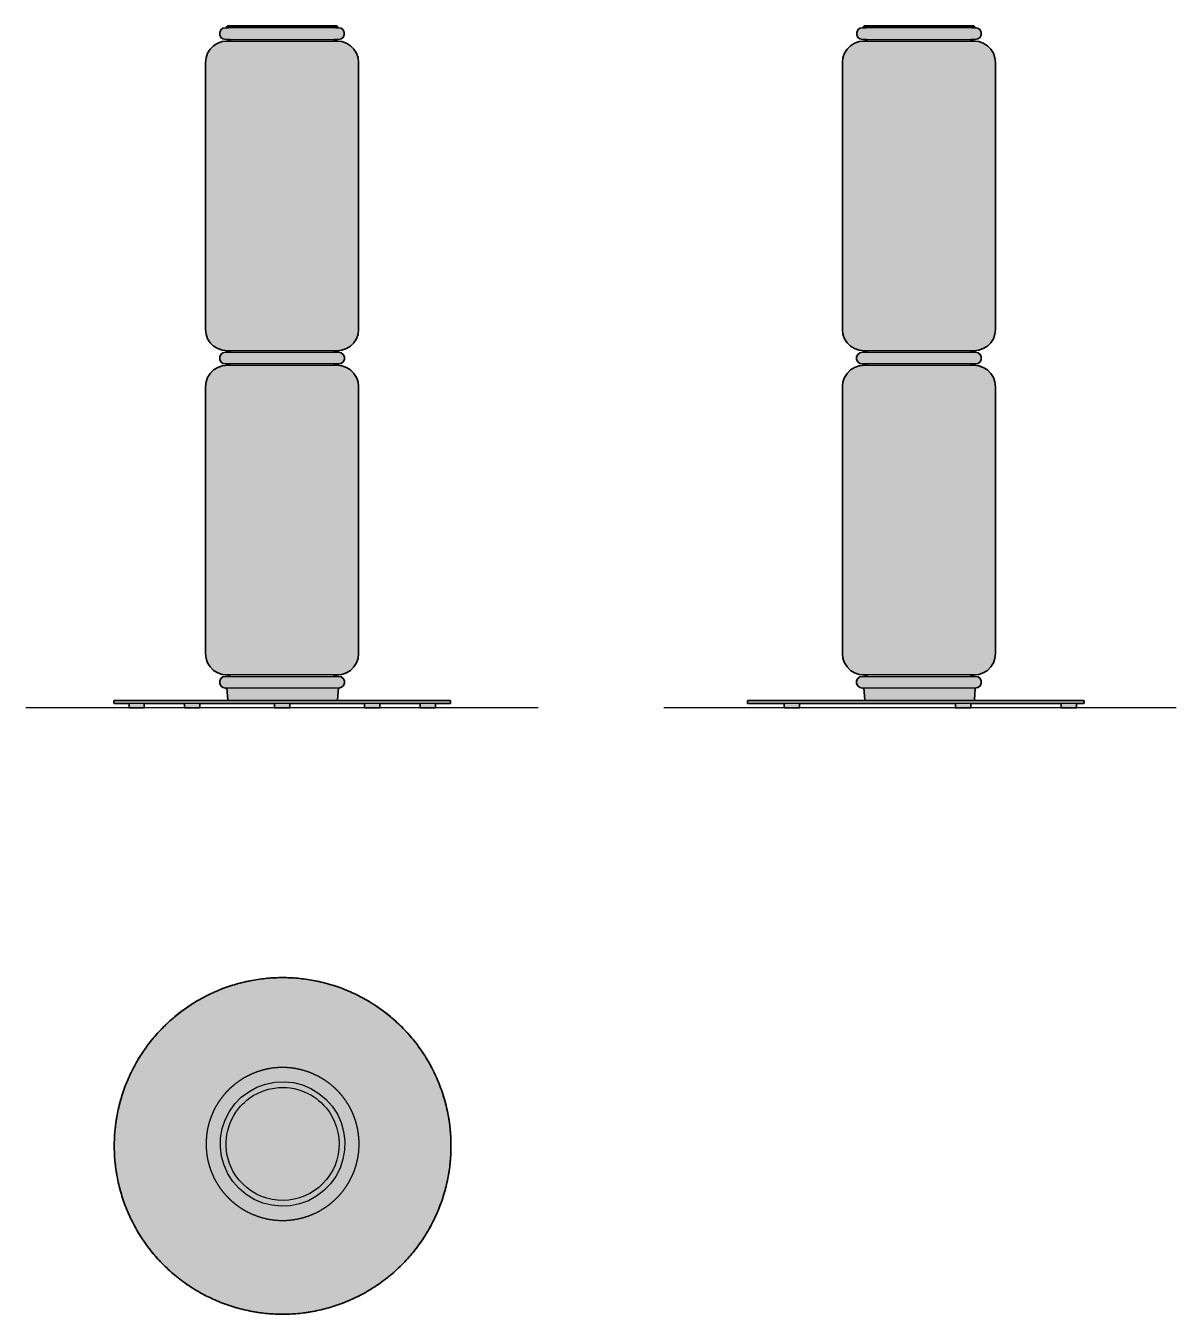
# Model space of a CAD drawing. Header units: millimetres. Extents: x -50 to 1829, y 37 to 2143.
import ezdxf

# ---------------------------------------------------------------- set-up
doc = ezdxf.new("R2010")
doc.units = ezdxf.units.MM
doc.layers.add('Blocks', color=7, linetype='Continuous')
doc.layers.add('Blocks$Fill', color=7, linetype='Continuous', true_color=0xffffff)
for name, color, linetype, lineweight, true_color in [('Blocks$Inner', 7, 'Continuous', 25, 0x007f00), ('Blocks$Outline', 7, 'Continuous', 35, 0xff3f3f), ('Groud', 7, 'Continuous', 25, 0x243775)]:
    doc.layers.add(name, color=color, linetype=linetype, lineweight=lineweight, true_color=true_color)

# ---------------------------------------------------------------- blocks, each defined once
blk = doc.blocks.new('Noctambule Floor 2 High Cylinder Floor Lamp Top')
at = {"layer": 'Blocks$Fill'}
blk.add_hatch(color=256, dxfattribs=at).paths.add_polyline_path([(644.2, 312.5), (644.1, 318.6), (643.9, 324.8), (643.6, 331), (643.1, 337.2), (642.4, 343.5), (641.6, 349.8), (640.7, 356.2), (639.6, 362.5), (638.3, 368.9), (636.9, 375.3), (635.3, 381.7), (633.6, 388.2), (631.6, 394.6), (629.6, 401), (627.3, 407.4), (624.9, 413.7), (622.3, 420.1), (619.5, 426.3), (616.6, 432.6), (613.5, 438.8), (610.2, 444.9), (606.7, 451), (603.1, 457), (599.4, 463), (595.4, 468.8), (591.3, 474.6), (587.1, 480.3), (582.7, 485.8), (578.1, 491.3), (573.4, 496.6), (568.6, 501.9), (563.6, 506.9), (558.5, 511.9), (553.3, 516.8), (548, 521.4), (542.5, 526), (536.9, 530.4), (531.3, 534.6), (525.5, 538.7), (519.7, 542.7), (513.7, 546.4), (507.7, 550.1), (501.6, 553.5), (495.5, 556.8), (489.3, 559.9), (483, 562.8), (476.7, 565.6), (470.4, 568.2), (464, 570.6), (457.7, 572.9), (451.3, 575), (444.8, 576.9), (438.4, 578.6), (432, 580.2), (425.6, 581.6), (419.2, 582.9), (412.8, 584), (406.5, 585), (400.2, 585.7), (393.9, 586.4), (387.6, 586.9), (381.4, 587.2), (375.3, 587.4), (369.2, 587.5), (363.1, 587.4), (356.9, 587.2), (350.7, 586.9), (344.5, 586.4), (338.2, 585.7), (331.9, 585), (325.5, 584), (319.1, 582.9), (312.7, 581.6), (306.3, 580.2), (299.9, 578.6), (293.5, 576.9), (287.1, 575), (280.7, 572.9), (274.3, 570.6), (268, 568.2), (261.6, 565.6), (255.3, 562.8), (249.1, 559.9), (242.9, 556.8), (236.7, 553.5), (230.6, 550.1), (224.6, 546.4), (218.7, 542.7), (212.8, 538.7), (207.1, 534.6), (201.4, 530.4), (195.8, 526), (190.4, 521.4), (185, 516.8), (179.8, 511.9), (174.7, 506.9), (169.8, 501.9), (164.9, 496.6), (160.2, 491.3), (155.7, 485.8), (151.3, 480.3), (147, 474.6), (142.9, 468.8), (139, 463), (135.2, 457), (131.6, 451), (128.2, 444.9), (124.9, 438.8), (121.8, 432.6), (118.9, 426.3), (116.1, 420.1), (113.5, 413.7), (111.1, 407.4), (108.8, 401), (106.7, 394.6), (104.8, 388.2), (103, 381.7), (101.5, 375.3), (100, 368.9), (98.8, 362.5), (97.7, 356.2), (96.7, 349.8), (95.9, 343.5), (95.3, 337.2), (94.8, 331), (94.4, 324.8), (94.2, 318.6), (94.2, 312.5), (94.2, 306.4), (94.4, 300.2), (94.8, 294), (95.3, 287.8), (95.9, 281.5), (96.7, 275.2), (97.7, 268.8), (98.8, 262.5), (100, 256.1), (101.5, 249.7), (103, 243.2), (104.8, 236.8), (106.7, 230.4), (108.8, 224), (111.1, 217.6), (113.5, 211.3), (116.1, 204.9), (118.9, 198.6), (121.8, 192.4), (124.9, 186.2), (128.2, 180), (131.6, 174), (135.2, 167.9), (139, 162), (142.9, 156.2), (147, 150.4), (151.3, 144.7), (155.7, 139.2), (160.2, 133.7), (164.9, 128.4), (169.8, 123.1), (174.7, 118), (179.8, 113.1), (185, 108.2), (190.4, 103.5), (195.8, 99), (201.4, 94.6), (207.1, 90.3), (212.8, 86.3), (218.7, 82.3), (224.6, 78.5), (230.6, 74.9), (236.7, 71.5), (242.9, 68.2), (249.1, 65.1), (255.3, 62.2), (261.6, 59.4), (268, 56.8), (274.3, 54.4), (280.7, 52.1), (287.1, 50), (293.5, 48.1), (299.9, 46.4), (306.3, 44.8), (312.7, 43.3), (319.1, 42.1), (325.5, 41), (331.9, 40), (338.2, 39.2), (344.5, 38.6), (350.7, 38.1), (356.9, 37.8), (363.1, 37.6), (369.2, 37.5), (375.3, 37.6), (381.4, 37.8), (387.6, 38.1), (393.9, 38.6), (400.2, 39.2), (406.5, 40), (412.8, 41), (419.2, 42.1), (425.6, 43.3), (432, 44.8), (438.4, 46.4), (444.8, 48.1), (451.3, 50), (457.7, 52.1), (464, 54.4), (470.4, 56.8), (476.7, 59.4), (483, 62.2), (489.3, 65.1), (495.5, 68.2), (501.6, 71.5), (507.7, 74.9), (513.7, 78.5), (519.7, 82.3), (525.5, 86.3), (531.3, 90.3), (536.9, 94.6), (542.5, 99), (548, 103.5), (553.3, 108.2), (558.5, 113.1), (563.6, 118), (568.6, 123.1), (573.4, 128.4), (578.1, 133.7), (582.7, 139.2), (587.1, 144.7), (591.3, 150.4), (595.4, 156.2), (599.4, 162), (603.1, 167.9), (606.7, 174), (610.2, 180), (613.5, 186.2), (616.6, 192.4), (619.5, 198.6), (622.3, 204.9), (624.9, 211.3), (627.3, 217.6), (629.6, 224), (631.6, 230.4), (633.6, 236.8), (635.3, 243.2), (636.9, 249.7), (638.3, 256.1), (639.6, 262.5), (640.7, 268.8), (641.6, 275.2), (642.4, 281.5), (643.1, 287.8), (643.6, 294), (643.9, 300.2), (644.1, 306.4)], flags=0)
at = {"layer": 'Blocks$Inner'}
blk.add_line((309.2, 206), (309.3, 206), dxfattribs=at)
for points in [[(279.7, 266.8), (273.6, 280.8), (269.5, 295.4), (267.6, 310.5), (267.9, 325.7), (270.5, 340.7), (275.4, 355.1), (282.3, 368.6), (291.1, 381), (301.7, 391.9), (313.9, 401.1), (327.2, 408.4), (341.5, 413.6), (356.4, 416.6), (371.6, 417.4), (386.7, 415.9), (401.5, 412.2), (415.5, 406.3), (428.5, 398.4), (440.1, 388.6), (450.2, 377.2), (458.6, 364.6), (464.8, 350.6), (468.9, 336), (470.8, 320.9), (470.4, 305.7), (467.8, 290.7), (463, 276.3), (456.1, 262.7), (447.2, 250.4), (436.6, 239.5), (424.5, 230.3), (411.2, 223), (396.9, 217.8), (382, 214.7), (366.8, 214), (351.6, 215.5), (336.9, 219.2), (322.9, 225.1), (309.9, 233), (298.2, 242.7), (288.1, 254.1)], [(450.2, 360), (454.2, 351.8), (457.3, 343.3), (459.6, 334.5), (461, 325.6), (461.5, 316.5), (461.2, 307.5), (459.9, 298.5), (457.8, 289.7), (454.8, 281.1), (451, 272.9), (446.4, 265.1), (441.1, 257.8), (435.1, 251), (428.4, 244.8), (421.2, 239.4), (413.5, 234.6), (405.3, 230.7), (396.8, 227.6), (388, 225.3), (379.1, 223.9), (370, 223.3), (361, 223.7), (352, 225), (343.2, 227.1), (334.6, 230), (326.4, 233.8), (318.6, 238.4), (311.2, 243.8), (304.5, 249.8), (298.3, 256.5), (292.9, 263.7), (288.1, 271.4), (282.6, 283.6), (280.1, 291.2), (278.3, 299), (277.5, 304.3), (276.9, 311.3), (276.8, 315.3), (276.9, 319.9), (277.3, 325.2), (278.1, 331.1), (279.5, 337.9), (281.8, 345.5), (285.1, 353.9), (288.7, 361.1), (293, 367.9), (296.1, 372.1), (300.6, 377.6), (303.4, 380.5), (306.7, 383.7), (310.7, 387.1), (315.4, 390.8), (321.2, 394.6), (328.1, 398.4), (336.4, 402), (346.1, 405.1), (356, 407.1), (362.7, 407.8), (366.6, 408), (371, 408), (376, 407.8), (381.7, 407.2), (388.2, 406.1), (395.5, 404.2), (403.1, 401.6), (410.4, 398.3), (415.1, 395.8), (421.1, 392.1), (424.3, 389.8), (428, 386.9), (431.9, 383.5), (436.2, 379.2), (440.7, 374.1), (445.5, 367.7)]]:
    blk.add_lwpolyline(points, close=True, dxfattribs=at)
blk.add_circle((369.2, 312.5), 275, dxfattribs=at)
blk.add_open_spline([(494.1, 312.1), (493.5, 302.3), (492, 292.6), (489.8, 283), (486.9, 273.7), (483.2, 264.6), (478.9, 255.8), (473.8, 247.3), (468.1, 239.3), (461.9, 231.8), (455, 224.8), (447.6, 218.3), (439.7, 212.5), (431.4, 207.3), (422.7, 202.7), (413.7, 198.9), (404.4, 195.7), (394.8, 193.4), (385.2, 191.7), (375.4, 190.8), (365.6, 190.7), (355.8, 191.4), (346.1, 192.8), (336.5, 195), (327.1, 198), (318, 201.6), (309.2, 206), (300.8, 211), (292.8, 216.7), (285.3, 223), (278.3, 229.9), (271.8, 237.3), (266, 245.2), (260.8, 253.5), (256.2, 262.2), (252.4, 271.2), (249.2, 280.5), (246.8, 290), (245.2, 299.7), (244.3, 309.5), (244.2, 319.3), (244.9, 329.1), (246.3, 338.8), (248.5, 348.4), (251.5, 357.7), (255.1, 366.8), (259.5, 375.6), (264.5, 384), (270.2, 392), (276.5, 399.6), (283.4, 406.6), (290.8, 413), (298.6, 418.9), (307, 424.1), (315.7, 428.6), (324.7, 432.5), (334, 435.6), (343.5, 438), (353.2, 439.7), (363, 440.5), (372.8, 440.6), (382.6, 440), (392.3, 438.5), (401.8, 436.3), (411.2, 433.4), (420.3, 429.7), (429.1, 425.4), (437.5, 420.3), (445.5, 414.7), (453.1, 408.4), (460.1, 401.5), (466.5, 394.1), (472.4, 386.2), (477.6, 377.9), (482.1, 369.2), (486, 360.2), (489.1, 350.9), (491.5, 341.4), (493.1, 331.7), (494, 321.9), (494.1, 312.1)], degree=1, dxfattribs=at)
at = {"layer": 'Blocks$Outline'}
blk.add_rational_spline([(644.2, 312.5), (644.2, 587.5), (369.2, 587.5), (94.2, 587.5), (94.2, 312.5), (94.2, 37.5), (369.2, 37.5), (644.2, 37.5), (644.2, 312.5)], [1, 0.707106781187, 1, 0.707106781187, 1, 0.707106781187, 1, 0.707106781187, 1], degree=2, knots=[0, 0, 0, 431.96899, 431.96899, 863.93798, 863.93798, 1295.90697, 1295.90697, 1727.875959, 1727.875959, 1727.875959], dxfattribs=at)
blk = doc.blocks.new('Noctambule Floor 2 High Cylinder Floor Lamp Side')
at = {"layer": 'Blocks$Fill'}
blk.add_hatch(color=256, dxfattribs=at).paths.add_polyline_path([(330.9, 1089.4), (328, 1089.4), (319.6, 1088.5), (318.7, 1088.5), (311.4, 1085.9), (304.7, 1081.8), (299.2, 1076.2), (295, 1069.6), (292.4, 1062.2), (291.6, 1054.4), (291.6, 618.4), (292.4, 610.6), (295, 603.2), (299.2, 596.6), (304.7, 591), (311.4, 586.9), (318.7, 584.3), (319.6, 584.3), (328.1, 583.4), (330.2, 583.4), (330.6, 583.4), (331.5, 583.2), (331.5, 581.2), (324.7, 581.2), (320, 580.3), (316.7, 577.6), (314.8, 573.7), (314.8, 569.4), (316.7, 565.5), (320, 562.9), (324.3, 561.9), (324.7, 561.9), (331.5, 561.9), (331.5, 559.9), (330.6, 559.7), (328, 559.7), (319.6, 558.8), (318.7, 558.8), (311.4, 556.2), (304.7, 552.1), (299.2, 546.5), (295, 539.9), (292.4, 532.5), (291.6, 524.7), (291.6, 88.7), (292.4, 80.9), (295, 73.5), (299.2, 66.9), (304.7, 61.3), (311.4, 57.2), (318.7, 54.6), (319.6, 54.6), (328.1, 53.7), (330.2, 53.7), (330.6, 53.7), (331.5, 53.5), (331.5, 51.5), (324.7, 51.5), (320, 50.6), (316.7, 47.9), (314.8, 44), (314.8, 39.7), (316.7, 35.8), (320, 33.2), (324.3, 32.2), (324.7, 32.2), (326.6, 32.2), (328.1, 12.9), (328.4, 12.3), (329.1, 12), (136.8, 12), (136.3, 11.5), (136.3, 7.5), (136.8, 7), (137, 7), (196.6, 7), (196.6, 0), (196.7, 0), (221.6, 0), (221.6, 7), (476.1, 7), (476.1, 0), (476.3, 0), (501.1, 0), (501.1, 7), (648.8, 7), (648.8, 0), (649, 0), (673.8, 0), (673.8, 7), (685.8, 7), (686.3, 7.5), (686.3, 11.5), (685.8, 12), (685.6, 12), (506.1, 12), (506.8, 12.3), (507.1, 12.9), (508.6, 32.2), (512.4, 33.2), (513.1, 33.2), (516.4, 35.8), (518.3, 39.7), (518.3, 44), (516.4, 47.9), (513.1, 50.6), (508.9, 51.5), (508.6, 51.5), (501.5, 51.5), (501.5, 53.5), (502.4, 53.7), (506.5, 53.7), (514.3, 54.6), (521.7, 57.2), (528.4, 61.3), (533.9, 66.9), (538.1, 73.5), (540.7, 80.9), (541.5, 88.7), (541.5, 524.7), (540.7, 532.5), (538.1, 539.9), (533.9, 546.5), (528.4, 552.1), (521.7, 556.2), (514.3, 558.8), (506.5, 559.7), (506.5, 559.7), (502.4, 559.7), (501.5, 559.9), (501.5, 561.9), (508.5, 561.9), (512.4, 562.9), (513.1, 562.9), (516.4, 565.5), (518.3, 569.4), (518.3, 573.7), (516.4, 577.6), (513.1, 580.3), (508.9, 581.2), (508.6, 581.2), (501.5, 581.2), (501.5, 583.2), (502.4, 583.4), (506.5, 583.4), (514.3, 584.3), (521.7, 586.9), (528.4, 591), (533.9, 596.6), (538.1, 603.2), (540.7, 610.6), (541.5, 618.4), (541.5, 1054.4), (540.7, 1062.2), (538.1, 1069.6), (533.9, 1076.2), (528.4, 1081.8), (521.7, 1085.9), (514.3, 1088.5), (506.5, 1089.4), (506.5, 1089.4), (502.4, 1089.4), (501.3, 1089.7), (501.3, 1089.7), (501.3, 1089.7), (501.5, 1089.7), (501.5, 1091.9), (508.5, 1091.9), (513, 1092.9), (516.3, 1095.5), (518.2, 1099.4), (518.2, 1103.7), (516.3, 1107.6), (513, 1110.3), (513, 1110.3), (508.4, 1111.2), (506.9, 1111.2), (503.6, 1111.2), (503.6, 1111.4), (507, 1111.4), (507.1, 1111.4), (507.6, 1111.9), (507.6, 1112.9), (506.1, 1114.4), (327.2, 1114.4), (325.7, 1112.9), (325.7, 1111.9), (326.2, 1111.4), (326.5, 1111.4), (329.5, 1111.4), (329.7, 1111.3), (329.7, 1111.2), (329.7, 1111.2), (324.5, 1111.2), (324.2, 1111.2), (320.1, 1110.3), (316.8, 1107.6), (314.9, 1103.7), (314.9, 1099.4), (316.8, 1095.5), (320.1, 1092.9), (324.6, 1091.9), (325.8, 1091.9), (331.5, 1091.9), (331.5, 1089.7), (331.6, 1089.7), (331.8, 1089.7), (331.8, 1089.7)], flags=0)
at = {"layer": 'Blocks$Inner'}
blk.add_line((328.1, 12.9), (326.6, 32.2), dxfattribs=at)
for points in [[(324.5, 1111.2), (324.2, 1111.2), (320.1, 1110.3), (316.8, 1107.6), (314.9, 1103.7), (314.9, 1099.4), (316.8, 1095.5), (320.1, 1092.9), (324.6, 1091.9), (325.8, 1091.9), (327.9, 1091.9), (330.9, 1091.9), (334.7, 1091.9), (339.3, 1091.9), (344.6, 1091.9), (350.6, 1091.9), (357.3, 1091.9), (364.5, 1091.9), (372.3, 1091.9), (380.4, 1091.9), (388.9, 1091.9), (397.7, 1091.9), (406.6, 1091.9), (415.7, 1091.9), (424.8, 1091.9), (433.7, 1091.9), (442.5, 1091.9), (451.1, 1091.9), (459.3, 1091.9), (467.1, 1091.9), (474.5, 1091.9), (481.2, 1091.9), (487.4, 1091.9), (492.9, 1091.9), (497.6, 1091.9), (503.1, 1091.9), (505.9, 1091.9), (507.8, 1091.9), (508.5, 1091.9), (513, 1092.9), (516.3, 1095.5), (518.2, 1099.4), (518.2, 1103.7), (516.3, 1107.6), (513, 1110.3), (513, 1110.3), (508.4, 1111.2), (506.9, 1111.2), (504.7, 1111.2), (501.5, 1111.2), (497.6, 1111.2), (490.5, 1111.2), (485.8, 1111.2), (480.4, 1111.2), (474.2, 1111.2), (467.3, 1111.2), (459.5, 1111.2), (451.1, 1111.2), (446.6, 1111.2), (439.7, 1111.2), (432.5, 1111.2), (422.5, 1111.2), (412.3, 1111.2), (407.1, 1111.2), (399.4, 1111.2), (391.8, 1111.2), (381.8, 1111.2), (372.3, 1111.2), (363.3, 1111.2), (355.1, 1111.2), (351.2, 1111.2), (345.9, 1111.2), (341.2, 1111.2), (335.8, 1111.2), (331.4, 1111.2), (329.6, 1111.2), (327.4, 1111.2), (325.8, 1111.2), (324.5, 1111.2), (320.1, 1110.3)], [(329.7, 1111.2), (329.7, 1111.2), (329.7, 1111.3), (329.5, 1111.4)], [(331.5, 1091.9), (331.5, 1089.7), (331.6, 1089.7), (331.7, 1089.7), (331.8, 1089.7), (331.8, 1089.7), (330.9, 1089.4)], [(501.5, 1091.9), (501.5, 1091.9), (501.5, 1089.7), (501.3, 1089.7), (501.3, 1089.7), (501.3, 1089.7), (502.4, 1089.4)], [(331.5, 581.2), (331.5, 583.2), (330.6, 583.4), (330.6, 583.4)], [(502.4, 583.4), (501.5, 583.2), (501.5, 581.2)], [(331.5, 561.9), (331.5, 559.9), (330.6, 559.7), (330.6, 559.7)], [(502.4, 559.7), (501.5, 559.9), (501.5, 561.9)], [(331.5, 51.5), (331.5, 53.5), (330.6, 53.7), (330.6, 53.7)], [(501.5, 51.5), (501.5, 53.5), (502.4, 53.7)], [(506.8, 12.3), (507.1, 12.9), (508.6, 32.2)], [(221.6, 7), (221.6, 0), (221.2, 0), (220.2, 0), (219.2, 0), (216.4, 0), (212.9, 0), (210, 0), (207.1, 0), (205.2, 0), (201.7, 0), (198.9, 0), (197.5, 0), (196.7, 0), (196.6, 0), (196.6, 7)], [(506, 12), (506.1, 12), (506.8, 12.3), (506, 12), (505.6, 12), (504.5, 12), (502.7, 12), (500.4, 12), (497.9, 12), (495.4, 12), (493, 12), (490.7, 12), (488.6, 12), (484.5, 12), (477.8, 12), (470.3, 12), (463, 12), (456.4, 12), (450.3, 12), (444.9, 12), (440.1, 12), (435.8, 12), (432, 12), (425.3, 12), (420.2, 12), (412.5, 12), (404.9, 12), (396.3, 12), (389, 12), (382.9, 12), (377.6, 12), (373.2, 12), (369.5, 12), (366.3, 12), (360.9, 12), (357.1, 12), (351.7, 12), (346.8, 12), (339.9, 12), (336.1, 12), (333.4, 12), (331.6, 12), (330.4, 12), (329.7, 12), (329.2, 12), (329.1, 12), (328.4, 12.3), (328.1, 12.9)], [(501.1, 7), (501.1, 0), (500.8, 0), (499.7, 0), (498.7, 0), (495.9, 0), (492.5, 0), (489.6, 0), (486.6, 0), (484.7, 0), (481.3, 0), (478.5, 0), (477.1, 0), (476.3, 0), (476.1, 0), (476.1, 7)], [(673.8, 7), (673.8, 0), (673.5, 0), (672.4, 0), (671.4, 0), (668.7, 0), (665.2, 0), (662.3, 0), (659.4, 0), (657.4, 0), (654, 0), (651.2, 0), (649.8, 0), (649, 0), (648.8, 0), (648.8, 7)]]:
    blk.add_lwpolyline(points, dxfattribs=at)
for points in [[(507, 1111.4), (506.2, 1111.4), (504.5, 1111.4), (502.3, 1111.4), (499.9, 1111.4), (497.4, 1111.4), (495, 1111.4), (492.6, 1111.4), (490.4, 1111.4), (486.2, 1111.4), (482.8, 1111.4), (477.2, 1111.4), (471.1, 1111.4), (460.1, 1111.4), (452, 1111.4), (444.8, 1111.4), (438.3, 1111.4), (432.5, 1111.4), (427.4, 1111.4), (422.9, 1111.4), (419, 1111.4), (412.1, 1111.4), (406.9, 1111.4), (399.2, 1111.4), (391.5, 1111.4), (384.5, 1111.4), (378.5, 1111.4), (373.5, 1111.4), (369.3, 1111.4), (365.6, 1111.4), (362.6, 1111.4), (357.4, 1111.4), (350.3, 1111.4), (344, 1111.4), (339, 1111.4), (335.3, 1111.4), (332.6, 1111.4), (330.6, 1111.4), (329.1, 1111.4), (328.1, 1111.4), (327.4, 1111.4), (326.5, 1111.4), (326.2, 1111.4), (325.7, 1111.9), (325.7, 1112.9), (327.2, 1114.4), (328, 1114.4), (329.3, 1114.4), (330.2, 1114.4), (332.9, 1114.4), (337.6, 1114.4), (342, 1114.4), (346.5, 1114.4), (349, 1114.4), (356.1, 1114.4), (363.9, 1114.4), (370.2, 1114.4), (376.8, 1114.4), (381.4, 1114.4), (393.2, 1114.4), (400.8, 1114.4), (413.9, 1114.4), (420.9, 1114.4), (430.6, 1114.4), (440.9, 1114.4), (448.4, 1114.4), (455.4, 1114.4), (459.6, 1114.4), (466.7, 1114.4), (475.3, 1114.4), (483, 1114.4), (488.3, 1114.4), (494.9, 1114.4), (498.5, 1114.4), (503, 1114.4), (504.5, 1114.4), (505.8, 1114.4), (506.1, 1114.4), (507.6, 1112.9), (507.6, 1111.9), (507.1, 1111.4)], [(514.3, 584.3), (506.5, 583.4), (504.6, 583.4), (502.4, 583.4), (499.4, 583.4), (495.5, 583.4), (490.9, 583.4), (485.6, 583.4), (479.6, 583.4), (473, 583.4), (465.9, 583.4), (458.2, 583.4), (450.2, 583.4), (441.9, 583.4), (433.3, 583.4), (424.5, 583.4), (415.7, 583.4), (406.9, 583.4), (398.2, 583.4), (389.6, 583.4), (381.3, 583.4), (373.4, 583.4), (365.9, 583.4), (358.8, 583.4), (352.3, 583.4), (346.4, 583.4), (341.3, 583.4), (336.8, 583.4), (333.1, 583.4), (330.2, 583.4), (328.1, 583.4), (319.6, 584.3), (318.7, 584.3), (311.4, 586.9), (304.7, 591), (299.2, 596.6), (295, 603.2), (292.4, 610.6), (291.6, 618.4), (291.6, 1054.4), (292.4, 1062.2), (295, 1069.6), (299.2, 1076.2), (304.7, 1081.8), (311.4, 1085.9), (318.7, 1088.5), (319.6, 1088.5), (328, 1089.4), (330.1, 1089.4), (332.4, 1089.4), (334.9, 1089.4), (337.4, 1089.4), (339.9, 1089.4), (342.2, 1089.4), (344.4, 1089.4), (348.5, 1089.4), (351.8, 1089.4), (357.2, 1089.4), (363, 1089.4), (370.3, 1089.4), (377.1, 1089.4), (383.2, 1089.4), (388.8, 1089.4), (393.7, 1089.4), (398, 1089.4), (401.9, 1089.4), (405.3, 1089.4), (411.3, 1089.4), (420.4, 1089.4), (429.5, 1089.4), (438.2, 1089.4), (445.6, 1089.4), (451.8, 1089.4), (457.1, 1089.4), (461.6, 1089.4), (465.5, 1089.4), (468.7, 1089.4), (471.5, 1089.4), (476.1, 1089.4), (482.6, 1089.4), (488.5, 1089.4), (496.8, 1089.4), (499.4, 1089.4), (502.1, 1089.4), (503.9, 1089.4), (505.1, 1089.4), (506.5, 1089.4), (506.5, 1089.4), (514.3, 1088.5), (521.7, 1085.9), (528.4, 1081.8), (533.9, 1076.2), (538.1, 1069.6), (540.7, 1062.2), (541.5, 1054.4), (541.5, 618.4), (540.7, 610.6), (538.1, 603.2), (533.9, 596.6), (528.4, 591), (521.7, 586.9)], [(508.6, 581.2), (508.9, 581.2), (513.1, 580.3), (516.4, 577.6), (518.3, 573.7), (518.3, 569.4), (516.4, 565.5), (513.1, 562.9), (512.4, 562.9), (508.5, 561.9), (507.3, 561.9), (505.2, 561.9), (502.2, 561.9), (498.4, 561.9), (493.8, 561.9), (488.5, 561.9), (482.4, 561.9), (475.8, 561.9), (468.5, 561.9), (460.8, 561.9), (448.8, 561.9), (441.9, 561.9), (434.3, 561.9), (426.1, 561.9), (417.5, 561.9), (408.6, 561.9), (399.3, 561.9), (392.4, 561.9), (385.4, 561.9), (380.8, 561.9), (371.8, 561.9), (363.1, 561.9), (357, 561.9), (351.2, 561.9), (347.6, 561.9), (341.1, 561.9), (335.5, 561.9), (331, 561.9), (327.6, 561.9), (325.8, 561.9), (324.7, 561.9), (324.3, 561.9), (320, 562.9), (316.7, 565.5), (314.8, 569.4), (314.8, 573.7), (316.7, 577.6), (320, 580.3), (324.7, 581.2), (326.1, 581.2), (328.4, 581.2), (331.5, 581.2), (335.5, 581.2), (340.2, 581.2), (345.7, 581.2), (351.8, 581.2), (358.6, 581.2), (365.9, 581.2), (373.7, 581.2), (382, 581.2), (390.5, 581.2), (399.3, 581.2), (408.3, 581.2), (417.4, 581.2), (426.4, 581.2), (435.4, 581.2), (444.2, 581.2), (452.7, 581.2), (460.8, 581.2), (468.6, 581.2), (474.9, 581.2), (480.1, 581.2), (484.3, 581.2), (487.8, 581.2), (490.6, 581.2), (492.9, 581.2), (494.9, 581.2), (498, 581.2), (501.9, 581.2), (505.1, 581.2), (506.9, 581.2), (508, 581.2)], [(514.3, 54.6), (506.5, 53.7), (504.6, 53.7), (502.4, 53.7), (499.4, 53.7), (495.5, 53.7), (490.9, 53.7), (485.6, 53.7), (479.6, 53.7), (473, 53.7), (465.9, 53.7), (458.2, 53.7), (450.2, 53.7), (441.9, 53.7), (433.3, 53.7), (424.5, 53.7), (415.7, 53.7), (406.9, 53.7), (398.2, 53.7), (389.6, 53.7), (381.3, 53.7), (373.4, 53.7), (365.9, 53.7), (358.8, 53.7), (352.3, 53.7), (346.4, 53.7), (341.3, 53.7), (336.8, 53.7), (333.1, 53.7), (330.2, 53.7), (328.1, 53.7), (319.6, 54.6), (318.7, 54.6), (311.4, 57.2), (304.7, 61.3), (299.2, 66.9), (295, 73.5), (292.4, 80.9), (291.6, 88.7), (291.6, 524.7), (292.4, 532.5), (295, 539.9), (299.2, 546.5), (304.7, 552.1), (311.4, 556.2), (318.7, 558.8), (319.6, 558.8), (328, 559.7), (330.1, 559.7), (332.4, 559.7), (334.9, 559.7), (337.4, 559.7), (339.9, 559.7), (342.2, 559.7), (344.4, 559.7), (348.5, 559.7), (351.8, 559.7), (357.2, 559.7), (363, 559.7), (370.3, 559.7), (377.1, 559.7), (383.2, 559.7), (388.8, 559.7), (393.7, 559.7), (398, 559.7), (401.9, 559.7), (405.3, 559.7), (411.3, 559.7), (420.4, 559.7), (429.5, 559.7), (438.2, 559.7), (445.6, 559.7), (451.8, 559.7), (457.1, 559.7), (461.6, 559.7), (465.5, 559.7), (468.7, 559.7), (471.5, 559.7), (476.1, 559.7), (482.6, 559.7), (488.5, 559.7), (496.8, 559.7), (499.4, 559.7), (502.1, 559.7), (503.9, 559.7), (505.1, 559.7), (506.5, 559.7), (506.5, 559.7), (514.3, 558.8), (521.7, 556.2), (528.4, 552.1), (533.9, 546.5), (538.1, 539.9), (540.7, 532.5), (541.5, 524.7), (541.5, 88.7), (540.7, 80.9), (538.1, 73.5), (533.9, 66.9), (528.4, 61.3), (521.7, 57.2)], [(508.6, 51.5), (508.9, 51.5), (513.1, 50.6), (516.4, 47.9), (518.3, 44), (518.3, 39.7), (516.4, 35.8), (513.1, 33.2), (512.4, 33.2), (508.5, 32.2), (507.3, 32.2), (505.2, 32.2), (502.2, 32.2), (498.4, 32.2), (493.8, 32.2), (488.5, 32.2), (482.4, 32.2), (475.8, 32.2), (468.5, 32.2), (460.8, 32.2), (448.8, 32.2), (441.9, 32.2), (434.3, 32.2), (426.1, 32.2), (417.5, 32.2), (408.6, 32.2), (399.3, 32.2), (392.4, 32.2), (385.4, 32.2), (380.8, 32.2), (371.8, 32.2), (363.1, 32.2), (357, 32.2), (351.2, 32.2), (347.6, 32.2), (341.1, 32.2), (335.5, 32.2), (331, 32.2), (327.6, 32.2), (325.8, 32.2), (324.7, 32.2), (324.3, 32.2), (320, 33.2), (316.7, 35.8), (314.8, 39.7), (314.8, 44), (316.7, 47.9), (320, 50.6), (324.7, 51.5), (326.1, 51.5), (328.4, 51.5), (331.5, 51.5), (335.5, 51.5), (340.2, 51.5), (345.7, 51.5), (351.8, 51.5), (358.6, 51.5), (365.9, 51.5), (373.7, 51.5), (382, 51.5), (390.5, 51.5), (399.3, 51.5), (408.3, 51.5), (417.4, 51.5), (426.4, 51.5), (435.4, 51.5), (444.2, 51.5), (452.7, 51.5), (460.8, 51.5), (468.6, 51.5), (474.9, 51.5), (480.1, 51.5), (484.3, 51.5), (487.8, 51.5), (490.6, 51.5), (492.9, 51.5), (494.9, 51.5), (498, 51.5), (501.9, 51.5), (505.1, 51.5), (506.9, 51.5), (508, 51.5)], [(686.3, 7.5), (685.8, 7), (685.5, 7), (685, 7), (684.2, 7), (683.4, 7), (681.4, 7), (679.6, 7), (676.3, 7), (672.3, 7), (664.5, 7), (656.3, 7), (648.1, 7), (640.2, 7), (632.8, 7), (625.8, 7), (619.5, 7), (613.7, 7), (608.4, 7), (603.7, 7), (595.1, 7), (581.6, 7), (567.3, 7), (549.8, 7), (533.8, 7), (519.4, 7), (506.5, 7), (495.1, 7), (484.9, 7), (475.9, 7), (468, 7), (461, 7), (448.7, 7), (439.4, 7), (425.4, 7), (411.3, 7), (395.8, 7), (382.2, 7), (370.4, 7), (360.2, 7), (351.3, 7), (343.6, 7), (336.9, 7), (325.2, 7), (316.6, 7), (303.8, 7), (291.3, 7), (271.5, 7), (255, 7), (241.3, 7), (229.9, 7), (220.3, 7), (212.2, 7), (205.5, 7), (199.8, 7), (195, 7), (190.9, 7), (184.1, 7), (174.7, 7), (166.2, 7), (160.4, 7), (155.2, 7), (147.7, 7), (142.7, 7), (139.6, 7), (137.8, 7), (137, 7), (136.8, 7), (136.3, 7.5), (136.3, 11.5), (136.8, 12), (137.1, 12), (137.7, 12), (138.4, 12), (139.3, 12), (141.2, 12), (143, 12), (146.3, 12), (150.3, 12), (158.1, 12), (166.3, 12), (174.5, 12), (182.4, 12), (189.8, 12), (196.8, 12), (203.2, 12), (209, 12), (214.2, 12), (218.9, 12), (227.5, 12), (241, 12), (255.3, 12), (272.9, 12), (288.8, 12), (303.2, 12), (316.1, 12), (327.6, 12), (337.7, 12), (346.7, 12), (354.6, 12), (361.6, 12), (373.9, 12), (383.2, 12), (397.2, 12), (411.3, 12), (426.9, 12), (440.4, 12), (452.2, 12), (462.4, 12), (471.3, 12), (479, 12), (485.8, 12), (497.4, 12), (506, 12), (518.8, 12), (531.3, 12), (551.1, 12), (567.6, 12), (581.3, 12), (592.8, 12), (602.3, 12), (610.4, 12), (617.1, 12), (622.8, 12), (627.6, 12), (631.7, 12), (638.5, 12), (647.9, 12), (656.4, 12), (662.2, 12), (667.4, 12), (674.9, 12), (679.9, 12), (683, 12), (684.8, 12), (685.6, 12), (685.8, 12), (686.3, 11.5)]]:
    blk.add_lwpolyline(points, close=True, dxfattribs=at)
for points in [[(485.2, 1111.4), (485.1, 1111.2)], [(503.6, 1111.2), (503.6, 1111.4)]]:
    blk.add_open_spline(points, degree=1, dxfattribs=at)
at = {"layer": 'Blocks$Outline'}
for points in [[(324.5, 1111.2), (324.2, 1111.2), (320.1, 1110.3), (316.8, 1107.6), (314.9, 1103.7), (314.9, 1099.4), (316.8, 1095.5), (320.1, 1092.9), (324.6, 1091.9), (325.8, 1091.9), (327.9, 1091.9), (330.9, 1091.9), (331.5, 1091.9)], [(329.7, 1111.2), (329.6, 1111.2), (327.4, 1111.2), (325.8, 1111.2), (324.5, 1111.2)], [(327.2, 1114.4), (325.7, 1112.9), (325.7, 1111.9), (326.2, 1111.4), (326.5, 1111.4), (327.4, 1111.4), (328.1, 1111.4), (329.1, 1111.4), (329.5, 1111.4)], [(506.1, 1114.4), (505.8, 1114.4), (504.5, 1114.4), (503, 1114.4), (498.5, 1114.4), (494.9, 1114.4), (488.3, 1114.4), (483, 1114.4), (475.3, 1114.4), (466.7, 1114.4), (459.6, 1114.4), (455.4, 1114.4), (448.4, 1114.4), (440.9, 1114.4), (430.6, 1114.4), (420.9, 1114.4), (413.9, 1114.4), (400.8, 1114.4), (393.2, 1114.4), (381.4, 1114.4), (376.8, 1114.4), (370.2, 1114.4), (363.9, 1114.4), (356.1, 1114.4), (349, 1114.4), (346.5, 1114.4), (342, 1114.4), (337.6, 1114.4), (332.9, 1114.4), (330.2, 1114.4), (329.3, 1114.4), (328, 1114.4), (327.2, 1114.4)], [(329.5, 1111.4), (329.7, 1111.3)], [(329.7, 1111.3), (329.7, 1111.2), (329.7, 1111.2)], [(501.5, 1091.9), (503.1, 1091.9), (505.9, 1091.9), (507.8, 1091.9), (508.5, 1091.9), (513, 1092.9), (516.3, 1095.5), (518.2, 1099.4), (518.2, 1103.7), (516.3, 1107.6), (513, 1110.3), (513, 1110.3), (508.4, 1111.2), (506.9, 1111.2), (504.7, 1111.2), (503.6, 1111.2)], [(503.6, 1111.2), (503.6, 1111.4)], [(503.6, 1111.4), (504.5, 1111.4), (506.2, 1111.4), (507, 1111.4)], [(507.6, 1111.9), (507.6, 1112.9), (506.1, 1114.4)], [(507, 1111.4), (507.1, 1111.4), (507.6, 1111.9)], [(330.9, 1089.4), (330.1, 1089.4), (328, 1089.4), (319.6, 1088.5), (318.7, 1088.5), (311.4, 1085.9), (304.7, 1081.8), (299.2, 1076.2), (295, 1069.6), (292.4, 1062.2), (291.6, 1054.4), (291.6, 618.4), (292.4, 610.6), (295, 603.2), (299.2, 596.6), (304.7, 591), (311.4, 586.9), (318.7, 584.3), (319.6, 584.3), (328.1, 583.4), (330.2, 583.4), (330.6, 583.4)], [(331.5, 1091.9), (331.5, 1089.7), (331.6, 1089.7), (331.7, 1089.7), (331.8, 1089.7), (331.8, 1089.7), (330.9, 1089.4)], [(502.4, 1089.4), (501.3, 1089.7), (501.3, 1089.7), (501.3, 1089.7), (501.5, 1089.7), (501.5, 1091.9)], [(514.3, 584.3), (521.7, 586.9), (528.4, 591), (533.9, 596.6), (538.1, 603.2), (540.7, 610.6), (541.5, 618.4), (541.5, 1054.4), (540.7, 1062.2), (538.1, 1069.6), (533.9, 1076.2), (528.4, 1081.8), (521.7, 1085.9), (514.3, 1088.5), (506.5, 1089.4), (506.5, 1089.4), (505.1, 1089.4), (503.9, 1089.4), (502.4, 1089.4)], [(331.5, 581.2), (328.4, 581.2), (326.1, 581.2), (324.7, 581.2), (320, 580.3), (316.7, 577.6), (314.8, 573.7), (314.8, 569.4), (316.7, 565.5), (320, 562.9), (324.3, 561.9), (324.7, 561.9), (325.8, 561.9), (327.6, 561.9), (331, 561.9), (331.5, 561.9)], [(330.6, 583.4), (331.5, 583.2)], [(331.5, 583.2), (331.5, 581.2)], [(501.5, 583.2), (502.4, 583.4)], [(501.5, 581.2), (501.5, 583.2)], [(501.5, 561.9), (502.2, 561.9), (505.2, 561.9), (507.3, 561.9), (508.5, 561.9), (512.4, 562.9), (513.1, 562.9), (516.4, 565.5), (518.3, 569.4), (518.3, 573.7), (516.4, 577.6), (513.1, 580.3), (508.9, 581.2), (508.6, 581.2)], [(508.6, 581.2), (508, 581.2), (506.9, 581.2), (505.1, 581.2), (501.9, 581.2), (501.5, 581.2)], [(502.4, 583.4), (504.6, 583.4), (506.5, 583.4), (514.3, 584.3)], [(330.6, 559.7), (330.1, 559.7), (328, 559.7), (319.6, 558.8), (318.7, 558.8), (311.4, 556.2), (304.7, 552.1), (299.2, 546.5), (295, 539.9), (292.4, 532.5), (291.6, 524.7), (291.6, 88.7), (292.4, 80.9), (295, 73.5), (299.2, 66.9), (304.7, 61.3), (311.4, 57.2), (318.7, 54.6), (319.6, 54.6), (328.1, 53.7), (330.2, 53.7), (330.6, 53.7)], [(331.5, 559.9), (330.6, 559.7)], [(331.5, 561.9), (331.5, 559.9)], [(501.5, 559.9), (501.5, 561.9)], [(502.4, 559.7), (501.5, 559.9)], [(514.3, 54.6), (521.7, 57.2), (528.4, 61.3), (533.9, 66.9), (538.1, 73.5), (540.7, 80.9), (541.5, 88.7), (541.5, 524.7), (540.7, 532.5), (538.1, 539.9), (533.9, 546.5), (528.4, 552.1), (521.7, 556.2), (514.3, 558.8), (506.5, 559.7), (506.5, 559.7), (505.1, 559.7), (503.9, 559.7), (502.4, 559.7)], [(331.5, 51.5), (328.4, 51.5), (326.1, 51.5), (324.7, 51.5), (320, 50.6), (316.7, 47.9), (314.8, 44), (314.8, 39.7), (316.7, 35.8), (320, 33.2), (324.3, 32.2), (324.7, 32.2), (325.8, 32.2), (326.6, 32.2)], [(330.6, 53.7), (331.5, 53.5)], [(331.5, 53.5), (331.5, 51.5)], [(501.5, 53.5), (502.4, 53.7)], [(501.5, 51.5), (501.5, 53.5)], [(508.6, 51.5), (508, 51.5), (506.9, 51.5), (505.1, 51.5), (501.9, 51.5), (501.5, 51.5)], [(502.4, 53.7), (504.6, 53.7), (506.5, 53.7), (514.3, 54.6)], [(508.6, 32.2), (512.4, 33.2), (513.1, 33.2), (516.4, 35.8), (518.3, 39.7), (518.3, 44), (516.4, 47.9), (513.1, 50.6), (508.9, 51.5), (508.6, 51.5)], [(326.6, 32.2), (328.1, 12.9), (328.4, 12.3), (329.1, 12)], [(506.8, 12.3), (507.1, 12.9), (508.6, 32.2)], [(329.1, 12), (327.6, 12), (316.1, 12), (303.2, 12), (288.8, 12), (272.9, 12), (255.3, 12), (241, 12), (227.5, 12), (218.9, 12), (214.2, 12), (209, 12), (203.2, 12), (196.8, 12), (189.8, 12), (182.4, 12), (174.5, 12), (166.3, 12), (158.1, 12), (150.3, 12), (146.3, 12), (143, 12), (141.2, 12), (139.3, 12), (138.4, 12), (137.7, 12), (137.1, 12), (136.8, 12), (136.3, 11.5)], [(136.3, 11.5), (136.3, 7.5), (136.8, 7), (137, 7)], [(137, 7), (137.8, 7), (139.6, 7), (142.7, 7), (147.7, 7), (155.2, 7), (160.4, 7), (166.2, 7), (174.7, 7), (184.1, 7), (190.9, 7), (195, 7), (196.6, 7)], [(196.6, 7), (196.6, 0), (196.7, 0), (197.5, 0), (198.9, 0), (201.7, 0), (205.2, 0), (207.1, 0), (210, 0), (212.9, 0), (216.4, 0), (219.2, 0), (220.2, 0), (221.2, 0), (221.6, 0), (221.6, 7)], [(221.6, 7), (229.9, 7), (241.3, 7), (255, 7), (271.5, 7), (291.3, 7), (303.8, 7), (316.6, 7), (325.2, 7), (336.9, 7), (343.6, 7), (351.3, 7), (360.2, 7), (370.4, 7), (382.2, 7), (395.8, 7), (411.3, 7), (425.4, 7), (439.4, 7), (448.7, 7), (461, 7), (468, 7), (475.9, 7), (476.1, 7)], [(476.1, 7), (476.1, 0), (476.3, 0), (477.1, 0), (478.5, 0), (481.3, 0), (484.7, 0), (486.6, 0), (489.6, 0), (492.5, 0), (495.9, 0), (498.7, 0), (499.7, 0), (500.8, 0), (501.1, 0), (501.1, 7)], [(501.1, 7), (506.5, 7), (519.4, 7), (533.8, 7), (549.8, 7), (567.3, 7), (581.6, 7), (595.1, 7), (603.7, 7), (608.4, 7), (613.7, 7), (619.5, 7), (625.8, 7), (632.8, 7), (640.2, 7), (648.1, 7), (648.8, 7)], [(506.1, 12), (506.8, 12.3)], [(686.3, 11.5), (685.8, 12), (685.6, 12), (684.8, 12), (683, 12), (679.9, 12), (674.9, 12), (667.4, 12), (662.2, 12), (656.4, 12), (647.9, 12), (638.5, 12), (631.7, 12), (627.6, 12), (622.8, 12), (617.1, 12), (610.4, 12), (602.3, 12), (592.8, 12), (581.3, 12), (567.6, 12), (551.1, 12), (531.3, 12), (518.8, 12), (506.1, 12)], [(648.8, 7), (648.8, 0), (649, 0), (649.8, 0), (651.2, 0), (654, 0), (657.4, 0), (659.4, 0), (662.3, 0), (665.2, 0), (668.7, 0), (671.4, 0), (672.4, 0), (673.5, 0), (673.8, 0), (673.8, 7)], [(673.8, 7), (676.3, 7), (679.6, 7), (681.4, 7), (683.4, 7), (684.2, 7), (685, 7), (685.5, 7), (685.8, 7), (686.3, 7.5), (686.3, 11.5)]]:
    blk.add_lwpolyline(points, dxfattribs=at)
blk = doc.blocks.new('Noctambule Floor 2 High Cylinder Floor Lamp Front')
at = {"layer": 'Blocks$Fill'}
blk.add_hatch(color=256, dxfattribs=at).paths.add_polyline_path([(333, 1089.4), (330, 1089.4), (321.6, 1088.5), (320.8, 1088.5), (313.4, 1085.9), (306.7, 1081.8), (301.2, 1076.2), (297, 1069.6), (294.4, 1062.2), (293.6, 1054.4), (293.6, 618.4), (294.4, 610.6), (297, 603.2), (301.2, 596.6), (306.7, 591), (313.4, 586.9), (320.8, 584.3), (321.6, 584.3), (330.1, 583.4), (332.2, 583.4), (332.7, 583.4), (333.6, 583.2), (333.6, 581.2), (326.7, 581.2), (322, 580.3), (318.7, 577.6), (316.8, 573.7), (316.8, 569.4), (318.7, 565.5), (322, 562.9), (326.3, 561.9), (326.7, 561.9), (333.6, 561.9), (333.6, 559.9), (332.7, 559.7), (330, 559.7), (321.6, 558.8), (320.8, 558.8), (313.4, 556.2), (306.7, 552.1), (301.2, 546.5), (297, 539.9), (294.4, 532.5), (293.6, 524.7), (293.6, 88.7), (294.4, 80.9), (297, 73.5), (301.2, 66.9), (306.7, 61.3), (313.4, 57.2), (320.8, 54.6), (321.6, 54.6), (330.1, 53.7), (332.2, 53.7), (332.7, 53.7), (333.6, 53.5), (333.6, 51.5), (326.7, 51.5), (322, 50.6), (318.7, 47.9), (316.8, 44), (316.8, 39.7), (318.7, 35.8), (322, 33.2), (326.3, 32.2), (326.7, 32.2), (328.6, 32.2), (330, 12.9), (330.3, 12.3), (331, 12), (144.4, 12), (143.9, 11.5), (143.9, 7.5), (144.4, 7), (144.6, 7), (168.6, 7), (168.6, 0), (168.8, 0), (193.6, 0), (193.6, 7), (259.4, 7), (259.4, 0), (259.6, 0), (284.4, 0), (284.4, 7), (406.3, 7), (406.3, 0), (406.5, 0), (431.3, 0), (431.3, 7), (553.3, 7), (553.3, 0), (553.5, 0), (578.3, 0), (578.3, 7), (644.1, 7), (644.1, 0), (644.3, 0), (669.1, 0), (669.1, 7), (693.4, 7), (693.9, 7.5), (693.9, 11.5), (693.4, 12), (693.2, 12), (508.1, 12), (508.7, 12.3), (509.1, 12.9), (510.5, 32.2), (510.5, 32.2), (514.5, 33.2), (515.1, 33.2), (518.4, 35.8), (520.3, 39.7), (520.3, 44), (518.4, 47.9), (515.1, 50.6), (510.9, 51.5), (510.7, 51.5), (503.6, 51.5), (503.6, 53.5), (504.5, 53.7), (508.6, 53.7), (516.3, 54.6), (523.7, 57.2), (530.4, 61.3), (535.9, 66.9), (540.1, 73.5), (542.7, 80.9), (543.5, 88.7), (543.5, 524.7), (542.7, 532.5), (540.1, 539.9), (535.9, 546.5), (530.4, 552.1), (523.7, 556.2), (516.3, 558.8), (508.6, 559.7), (508.5, 559.7), (504.5, 559.7), (503.6, 559.9), (503.6, 561.9), (510.5, 561.9), (514.5, 562.9), (515.1, 562.9), (518.4, 565.5), (520.3, 569.4), (520.3, 573.7), (518.4, 577.6), (515.1, 580.3), (510.9, 581.2), (510.7, 581.2), (503.6, 581.2), (503.6, 583.2), (504.5, 583.4), (508.6, 583.4), (516.3, 584.3), (523.7, 586.9), (530.4, 591), (535.9, 596.6), (540.1, 603.2), (542.7, 610.6), (543.5, 618.4), (543.5, 1054.4), (542.7, 1062.2), (540.1, 1069.6), (535.9, 1076.2), (530.4, 1081.8), (523.7, 1085.9), (516.3, 1088.5), (508.6, 1089.4), (508.5, 1089.4), (504.5, 1089.4), (503.3, 1089.7), (503.3, 1089.7), (503.3, 1089.7), (503.6, 1089.7), (503.6, 1091.9), (510.6, 1091.9), (515, 1092.9), (518.3, 1095.5), (520.2, 1099.4), (520.2, 1103.7), (518.3, 1107.6), (515, 1110.3), (515, 1110.3), (510.4, 1111.2), (509, 1111.2), (505.7, 1111.2), (505.6, 1111.4), (509.1, 1111.4), (509.2, 1111.4), (509.6, 1111.9), (509.7, 1112.9), (508.1, 1114.4), (329.3, 1114.4), (327.7, 1112.9), (327.8, 1111.9), (328.2, 1111.4), (328.5, 1111.4), (331.5, 1111.4), (331.7, 1111.3), (331.7, 1111.2), (331.7, 1111.2), (326.6, 1111.2), (326.2, 1111.2), (322.1, 1110.3), (318.8, 1107.6), (316.9, 1103.7), (316.9, 1099.4), (318.8, 1095.5), (322.1, 1092.9), (326.6, 1091.9), (327.8, 1091.9), (333.6, 1091.9), (333.6, 1089.7), (333.6, 1089.7), (333.8, 1089.7), (333.8, 1089.7)], flags=0)
at = {"layer": 'Blocks$Inner'}
blk.add_line((330, 12.9), (328.6, 32.2), dxfattribs=at)
for points in [[(326.6, 1111.2), (326.2, 1111.2), (322.1, 1110.3), (318.8, 1107.6), (316.9, 1103.7), (316.9, 1099.4), (318.8, 1095.5), (322.1, 1092.9), (326.6, 1091.9), (327.8, 1091.9), (329.9, 1091.9), (332.9, 1091.9), (336.7, 1091.9), (341.3, 1091.9), (346.6, 1091.9), (352.7, 1091.9), (359.3, 1091.9), (366.6, 1091.9), (374.3, 1091.9), (382.4, 1091.9), (390.9, 1091.9), (399.7, 1091.9), (408.7, 1091.9), (417.7, 1091.9), (426.8, 1091.9), (435.7, 1091.9), (444.6, 1091.9), (453.1, 1091.9), (461.3, 1091.9), (469.2, 1091.9), (476.5, 1091.9), (483.3, 1091.9), (489.4, 1091.9), (494.9, 1091.9), (499.6, 1091.9), (505.1, 1091.9), (508, 1091.9), (509.8, 1091.9), (510.6, 1091.9), (515, 1092.9), (518.3, 1095.5), (520.2, 1099.4), (520.2, 1103.7), (518.3, 1107.6), (515, 1110.3), (515, 1110.3), (510.4, 1111.2), (509, 1111.2), (506.7, 1111.2), (503.6, 1111.2), (499.6, 1111.2), (492.5, 1111.2), (487.9, 1111.2), (482.4, 1111.2), (476.3, 1111.2), (469.3, 1111.2), (461.6, 1111.2), (453.1, 1111.2), (448.7, 1111.2), (441.7, 1111.2), (434.5, 1111.2), (424.5, 1111.2), (414.3, 1111.2), (409.2, 1111.2), (401.4, 1111.2), (393.8, 1111.2), (383.8, 1111.2), (374.3, 1111.2), (365.3, 1111.2), (357.1, 1111.2), (353.3, 1111.2), (348, 1111.2), (343.2, 1111.2), (337.8, 1111.2), (333.4, 1111.2), (331.6, 1111.2), (329.4, 1111.2), (327.8, 1111.2), (326.6, 1111.2), (322.1, 1110.3)], [(331.7, 1111.2), (331.7, 1111.2), (331.7, 1111.3), (331.5, 1111.4)], [(333.6, 1091.9), (333.6, 1089.7), (333.6, 1089.7), (333.8, 1089.7), (333.8, 1089.7), (333.8, 1089.7), (333, 1089.4)], [(503.5, 1091.9), (503.6, 1091.9), (503.6, 1089.7), (503.3, 1089.7), (503.3, 1089.7), (503.3, 1089.7), (504.5, 1089.4)], [(333.6, 581.2), (333.6, 583.2), (332.7, 583.4), (332.6, 583.4)], [(504.5, 583.4), (503.6, 583.2), (503.6, 581.2)], [(333.6, 561.9), (333.6, 559.9), (332.7, 559.7), (332.6, 559.7)], [(504.5, 559.7), (503.6, 559.9), (503.6, 561.9)], [(333.6, 51.5), (333.6, 53.5), (332.7, 53.7), (332.6, 53.7)], [(503.6, 51.5), (503.6, 53.5), (504.5, 53.7)], [(508.7, 12.3), (509.1, 12.9), (510.5, 32.2)], [(193.6, 7), (193.6, 0), (193.3, 0), (192.3, 0), (191.2, 0), (188.5, 0), (185, 0), (182.1, 0), (179.2, 0), (177.3, 0), (173.8, 0), (171, 0), (169.6, 0), (168.8, 0), (168.6, 0), (168.6, 7)], [(284.4, 7), (284.4, 0), (284.1, 0), (283.1, 0), (282.1, 0), (279.3, 0), (275.8, 0), (272.9, 0), (270, 0), (268.1, 0), (264.6, 0), (261.8, 0), (260.4, 0), (259.6, 0), (259.4, 0), (259.4, 7)], [(508, 12), (508.1, 12), (508.7, 12.3), (508, 12), (507.6, 12), (506.4, 12), (504.6, 12), (502.3, 12), (499.8, 12), (497.4, 12), (495, 12), (492.7, 12), (490.5, 12), (486.5, 12), (479.8, 12), (472.3, 12), (465, 12), (458.3, 12), (452.3, 12), (446.9, 12), (442, 12), (437.7, 12), (433.9, 12), (427.2, 12), (422.2, 12), (414.5, 12), (406.8, 12), (398.3, 12), (391, 12), (384.8, 12), (379.6, 12), (375.2, 12), (371.4, 12), (368.2, 12), (362.8, 12), (359, 12), (353.7, 12), (348.8, 12), (341.8, 12), (338, 12), (335.4, 12), (333.6, 12), (332.4, 12), (331.6, 12), (331.2, 12), (331, 12), (330.3, 12.3), (330, 12.9)], [(431.3, 7), (431.3, 0), (431, 0), (430, 0), (429, 0), (426.2, 0), (422.7, 0), (419.8, 0), (416.9, 0), (415, 0), (411.5, 0), (408.7, 0), (407.3, 0), (406.5, 0), (406.3, 0), (406.3, 7)], [(578.3, 7), (578.3, 0), (578, 0), (577, 0), (575.9, 0), (573.2, 0), (569.7, 0), (566.8, 0), (563.9, 0), (562, 0), (558.5, 0), (555.7, 0), (554.3, 0), (553.5, 0), (553.3, 0), (553.3, 7)], [(669.1, 7), (669.1, 0), (668.8, 0), (667.8, 0), (666.8, 0), (664, 0), (660.5, 0), (657.6, 0), (654.7, 0), (652.8, 0), (649.3, 0), (646.5, 0), (645.1, 0), (644.3, 0), (644.1, 0), (644.1, 7)]]:
    blk.add_lwpolyline(points, dxfattribs=at)
for points in [[(509.1, 1111.4), (508.3, 1111.4), (506.5, 1111.4), (504.4, 1111.4), (502, 1111.4), (499.5, 1111.4), (497, 1111.4), (494.7, 1111.4), (492.4, 1111.4), (488.2, 1111.4), (484.8, 1111.4), (479.2, 1111.4), (473.1, 1111.4), (462.1, 1111.4), (454.1, 1111.4), (446.8, 1111.4), (440.3, 1111.4), (434.6, 1111.4), (429.5, 1111.4), (425, 1111.4), (421, 1111.4), (414.1, 1111.4), (408.9, 1111.4), (401.2, 1111.4), (393.5, 1111.4), (386.5, 1111.4), (380.6, 1111.4), (375.5, 1111.4), (371.3, 1111.4), (367.7, 1111.4), (364.6, 1111.4), (359.5, 1111.4), (352.3, 1111.4), (346, 1111.4), (341, 1111.4), (337.3, 1111.4), (334.6, 1111.4), (332.6, 1111.4), (331.2, 1111.4), (330.1, 1111.4), (329.4, 1111.4), (328.5, 1111.4), (328.2, 1111.4), (327.8, 1111.9), (327.7, 1112.9), (329.3, 1114.4), (330, 1114.4), (331.3, 1114.4), (332.2, 1114.4), (334.9, 1114.4), (339.6, 1114.4), (344.1, 1114.4), (348.5, 1114.4), (351, 1114.4), (358.1, 1114.4), (365.9, 1114.4), (372.2, 1114.4), (378.9, 1114.4), (383.5, 1114.4), (395.2, 1114.4), (402.8, 1114.4), (415.9, 1114.4), (423, 1114.4), (432.6, 1114.4), (442.9, 1114.4), (450.4, 1114.4), (457.4, 1114.4), (461.6, 1114.4), (468.8, 1114.4), (477.3, 1114.4), (485, 1114.4), (490.3, 1114.4), (496.9, 1114.4), (500.5, 1114.4), (505, 1114.4), (506.6, 1114.4), (507.8, 1114.4), (508.1, 1114.4), (509.7, 1112.9), (509.6, 1111.9), (509.2, 1111.4)], [(516.3, 584.3), (508.6, 583.4), (506.7, 583.4), (504.4, 583.4), (501.4, 583.4), (497.5, 583.4), (492.9, 583.4), (487.6, 583.4), (481.6, 583.4), (475, 583.4), (467.9, 583.4), (460.3, 583.4), (452.2, 583.4), (443.9, 583.4), (435.3, 583.4), (426.6, 583.4), (417.7, 583.4), (408.9, 583.4), (400.2, 583.4), (391.6, 583.4), (383.4, 583.4), (375.4, 583.4), (367.9, 583.4), (360.8, 583.4), (354.3, 583.4), (348.5, 583.4), (343.3, 583.4), (338.8, 583.4), (335.1, 583.4), (332.2, 583.4), (330.1, 583.4), (321.6, 584.3), (320.8, 584.3), (313.4, 586.9), (306.7, 591), (301.2, 596.6), (297, 603.2), (294.4, 610.6), (293.6, 618.4), (293.6, 1054.4), (294.4, 1062.2), (297, 1069.6), (301.2, 1076.2), (306.7, 1081.8), (313.4, 1085.9), (320.8, 1088.5), (321.6, 1088.5), (330, 1089.4), (332.1, 1089.4), (334.4, 1089.4), (336.9, 1089.4), (339.5, 1089.4), (341.9, 1089.4), (344.2, 1089.4), (346.4, 1089.4), (350.5, 1089.4), (353.8, 1089.4), (359.2, 1089.4), (365, 1089.4), (372.4, 1089.4), (379.1, 1089.4), (385.3, 1089.4), (390.8, 1089.4), (395.7, 1089.4), (400.1, 1089.4), (403.9, 1089.4), (407.3, 1089.4), (413.3, 1089.4), (422.4, 1089.4), (431.5, 1089.4), (440.2, 1089.4), (447.6, 1089.4), (453.8, 1089.4), (459.2, 1089.4), (463.7, 1089.4), (467.5, 1089.4), (470.7, 1089.4), (473.5, 1089.4), (478.1, 1089.4), (484.6, 1089.4), (490.5, 1089.4), (498.8, 1089.4), (501.4, 1089.4), (504.1, 1089.4), (506, 1089.4), (507.2, 1089.4), (508.5, 1089.4), (508.6, 1089.4), (516.3, 1088.5), (523.7, 1085.9), (530.4, 1081.8), (535.9, 1076.2), (540.1, 1069.6), (542.7, 1062.2), (543.5, 1054.4), (543.5, 618.4), (542.7, 610.6), (540.1, 603.2), (535.9, 596.6), (530.4, 591), (523.7, 586.9)], [(510.7, 581.2), (510.9, 581.2), (515.1, 580.3), (518.4, 577.6), (520.3, 573.7), (520.3, 569.4), (518.4, 565.5), (515.1, 562.9), (514.5, 562.9), (510.5, 561.9), (509.3, 561.9), (507.2, 561.9), (504.2, 561.9), (500.4, 561.9), (495.8, 561.9), (490.5, 561.9), (484.5, 561.9), (477.8, 561.9), (470.6, 561.9), (462.8, 561.9), (450.9, 561.9), (443.9, 561.9), (436.3, 561.9), (428.1, 561.9), (419.5, 561.9), (410.6, 561.9), (401.4, 561.9), (394.4, 561.9), (387.4, 561.9), (382.8, 561.9), (373.8, 561.9), (365.1, 561.9), (359, 561.9), (353.3, 561.9), (349.7, 561.9), (343.1, 561.9), (337.5, 561.9), (333, 561.9), (329.6, 561.9), (327.8, 561.9), (326.7, 561.9), (326.3, 561.9), (322, 562.9), (318.7, 565.5), (316.8, 569.4), (316.8, 573.7), (318.7, 577.6), (322, 580.3), (326.7, 581.2), (328.2, 581.2), (330.4, 581.2), (333.6, 581.2), (337.5, 581.2), (342.2, 581.2), (347.7, 581.2), (353.9, 581.2), (360.6, 581.2), (368, 581.2), (375.8, 581.2), (384, 581.2), (392.6, 581.2), (401.4, 581.2), (410.3, 581.2), (419.4, 581.2), (428.4, 581.2), (437.4, 581.2), (446.2, 581.2), (454.7, 581.2), (462.8, 581.2), (470.6, 581.2), (476.9, 581.2), (482.1, 581.2), (486.3, 581.2), (489.8, 581.2), (492.6, 581.2), (495, 581.2), (496.9, 581.2), (500, 581.2), (504, 581.2), (507.1, 581.2), (508.9, 581.2), (510.1, 581.2)], [(516.3, 54.6), (508.6, 53.7), (506.7, 53.7), (504.4, 53.7), (501.4, 53.7), (497.5, 53.7), (492.9, 53.7), (487.6, 53.7), (481.6, 53.7), (475, 53.7), (467.9, 53.7), (460.3, 53.7), (452.2, 53.7), (443.9, 53.7), (435.3, 53.7), (426.6, 53.7), (417.7, 53.7), (408.9, 53.7), (400.2, 53.7), (391.6, 53.7), (383.4, 53.7), (375.4, 53.7), (367.9, 53.7), (360.8, 53.7), (354.3, 53.7), (348.5, 53.7), (343.3, 53.7), (338.8, 53.7), (335.1, 53.7), (332.2, 53.7), (330.1, 53.7), (321.6, 54.6), (320.8, 54.6), (313.4, 57.2), (306.7, 61.3), (301.2, 66.9), (297, 73.5), (294.4, 80.9), (293.6, 88.7), (293.6, 524.7), (294.4, 532.5), (297, 539.9), (301.2, 546.5), (306.7, 552.1), (313.4, 556.2), (320.8, 558.8), (321.6, 558.8), (330, 559.7), (332.1, 559.7), (334.4, 559.7), (336.9, 559.7), (339.5, 559.7), (341.9, 559.7), (344.2, 559.7), (346.4, 559.7), (350.5, 559.7), (353.8, 559.7), (359.2, 559.7), (365, 559.7), (372.4, 559.7), (379.1, 559.7), (385.3, 559.7), (390.8, 559.7), (395.7, 559.7), (400.1, 559.7), (403.9, 559.7), (407.3, 559.7), (413.3, 559.7), (422.4, 559.7), (431.5, 559.7), (440.2, 559.7), (447.6, 559.7), (453.8, 559.7), (459.2, 559.7), (463.7, 559.7), (467.5, 559.7), (470.7, 559.7), (473.5, 559.7), (478.1, 559.7), (484.6, 559.7), (490.5, 559.7), (498.8, 559.7), (501.4, 559.7), (504.1, 559.7), (506, 559.7), (507.2, 559.7), (508.5, 559.7), (508.6, 559.7), (516.3, 558.8), (523.7, 556.2), (530.4, 552.1), (535.9, 546.5), (540.1, 539.9), (542.7, 532.5), (543.5, 524.7), (543.5, 88.7), (542.7, 80.9), (540.1, 73.5), (535.9, 66.9), (530.4, 61.3), (523.7, 57.2)], [(510.7, 51.5), (510.9, 51.5), (515.1, 50.6), (518.4, 47.9), (520.3, 44), (520.3, 39.7), (518.4, 35.8), (515.1, 33.2), (514.5, 33.2), (510.5, 32.2), (509.3, 32.2), (507.2, 32.2), (504.2, 32.2), (500.4, 32.2), (495.8, 32.2), (490.5, 32.2), (484.5, 32.2), (477.8, 32.2), (470.6, 32.2), (462.8, 32.2), (450.9, 32.2), (443.9, 32.2), (436.3, 32.2), (428.1, 32.2), (419.5, 32.2), (410.6, 32.2), (401.4, 32.2), (394.4, 32.2), (387.4, 32.2), (382.8, 32.2), (373.8, 32.2), (365.1, 32.2), (359, 32.2), (353.3, 32.2), (349.7, 32.2), (343.1, 32.2), (337.5, 32.2), (333, 32.2), (329.6, 32.2), (327.8, 32.2), (326.7, 32.2), (326.3, 32.2), (322, 33.2), (318.7, 35.8), (316.8, 39.7), (316.8, 44), (318.7, 47.9), (322, 50.6), (326.7, 51.5), (328.2, 51.5), (330.4, 51.5), (333.6, 51.5), (337.5, 51.5), (342.2, 51.5), (347.7, 51.5), (353.9, 51.5), (360.6, 51.5), (368, 51.5), (375.8, 51.5), (384, 51.5), (392.6, 51.5), (401.4, 51.5), (410.3, 51.5), (419.4, 51.5), (428.4, 51.5), (437.4, 51.5), (446.2, 51.5), (454.7, 51.5), (462.8, 51.5), (470.6, 51.5), (476.9, 51.5), (482.1, 51.5), (486.3, 51.5), (489.8, 51.5), (492.6, 51.5), (495, 51.5), (496.9, 51.5), (500, 51.5), (504, 51.5), (507.1, 51.5), (508.9, 51.5), (510.1, 51.5)], [(693.9, 11.5), (693.9, 7.5), (693.4, 7), (693.1, 7), (692.5, 7), (691.8, 7), (690.9, 7), (689, 7), (687.2, 7), (683.9, 7), (679.9, 7), (672.1, 7), (663.9, 7), (655.7, 7), (647.8, 7), (640.3, 7), (633.4, 7), (627, 7), (621.2, 7), (616, 7), (611.3, 7), (602.7, 7), (589.2, 7), (574.9, 7), (557.3, 7), (541.4, 7), (527, 7), (514.1, 7), (502.6, 7), (492.5, 7), (483.5, 7), (475.6, 7), (468.6, 7), (456.3, 7), (447, 7), (433, 7), (418.9, 7), (403.3, 7), (389.8, 7), (378, 7), (367.8, 7), (358.9, 7), (351.2, 7), (344.4, 7), (332.8, 7), (324.2, 7), (311.4, 7), (298.9, 7), (279.1, 7), (262.6, 7), (248.9, 7), (237.4, 7), (227.9, 7), (219.8, 7), (213.1, 7), (207.4, 7), (202.6, 7), (198.5, 7), (191.7, 7), (182.3, 7), (173.8, 7), (168, 7), (162.8, 7), (155.3, 7), (150.3, 7), (147.2, 7), (145.4, 7), (144.6, 7), (144.4, 7), (143.9, 7.5), (143.9, 11.5), (144.4, 12), (144.7, 12), (145.2, 12), (146, 12), (146.8, 12), (148.8, 12), (150.6, 12), (153.9, 12), (157.9, 12), (165.7, 12), (173.9, 12), (182.1, 12), (190, 12), (197.4, 12), (204.4, 12), (210.7, 12), (216.5, 12), (221.8, 12), (226.5, 12), (235.1, 12), (248.6, 12), (262.9, 12), (280.4, 12), (296.4, 12), (310.8, 12), (323.7, 12), (335.1, 12), (345.3, 12), (354.3, 12), (362.2, 12), (369.2, 12), (381.5, 12), (390.8, 12), (404.8, 12), (418.9, 12), (434.4, 12), (448, 12), (459.8, 12), (470, 12), (478.9, 12), (486.6, 12), (493.3, 12), (505, 12), (513.6, 12), (526.4, 12), (538.9, 12), (558.7, 12), (575.2, 12), (588.9, 12), (600.3, 12), (609.9, 12), (618, 12), (624.7, 12), (630.4, 12), (635.2, 12), (639.2, 12), (646.1, 12), (655.5, 12), (664, 12), (669.8, 12), (675, 12), (682.5, 12), (687.5, 12), (690.6, 12), (692.4, 12), (693.2, 12), (693.4, 12)]]:
    blk.add_lwpolyline(points, close=True, dxfattribs=at)
for points in [[(487.2, 1111.4), (487.1, 1111.2)], [(505.7, 1111.2), (505.6, 1111.4)]]:
    blk.add_open_spline(points, degree=1, dxfattribs=at)
at = {"layer": 'Blocks$Outline'}
for points in [[(326.6, 1111.2), (326.2, 1111.2), (322.1, 1110.3), (318.8, 1107.6), (316.9, 1103.7), (316.9, 1099.4), (318.8, 1095.5), (322.1, 1092.9), (326.6, 1091.9), (327.8, 1091.9), (329.9, 1091.9), (332.9, 1091.9), (333.6, 1091.9)], [(331.7, 1111.2), (331.6, 1111.2), (329.4, 1111.2), (327.8, 1111.2), (326.6, 1111.2)], [(329.3, 1114.4), (327.7, 1112.9), (327.8, 1111.9), (328.2, 1111.4), (328.5, 1111.4), (329.4, 1111.4), (330.1, 1111.4), (331.2, 1111.4), (331.5, 1111.4)], [(508.1, 1114.4), (507.8, 1114.4), (506.6, 1114.4), (505, 1114.4), (500.5, 1114.4), (496.9, 1114.4), (490.3, 1114.4), (485, 1114.4), (477.3, 1114.4), (468.8, 1114.4), (461.6, 1114.4), (457.4, 1114.4), (450.4, 1114.4), (442.9, 1114.4), (432.6, 1114.4), (423, 1114.4), (415.9, 1114.4), (402.8, 1114.4), (395.2, 1114.4), (383.5, 1114.4), (378.9, 1114.4), (372.2, 1114.4), (365.9, 1114.4), (358.1, 1114.4), (351, 1114.4), (348.5, 1114.4), (344.1, 1114.4), (339.6, 1114.4), (334.9, 1114.4), (332.2, 1114.4), (331.3, 1114.4), (330, 1114.4), (329.3, 1114.4)], [(331.5, 1111.4), (331.7, 1111.3)], [(331.7, 1111.3), (331.7, 1111.2), (331.7, 1111.2)], [(503.6, 1091.9), (505.1, 1091.9), (508, 1091.9), (509.8, 1091.9), (510.6, 1091.9), (515, 1092.9), (518.3, 1095.5), (520.2, 1099.4), (520.2, 1103.7), (518.3, 1107.6), (515, 1110.3), (515, 1110.3), (510.4, 1111.2), (509, 1111.2), (506.7, 1111.2), (505.7, 1111.2)], [(505.7, 1111.2), (505.6, 1111.4)], [(505.6, 1111.4), (506.5, 1111.4), (508.3, 1111.4), (509.1, 1111.4)], [(509.6, 1111.9), (509.7, 1112.9), (508.1, 1114.4)], [(509.1, 1111.4), (509.2, 1111.4), (509.6, 1111.9)], [(333, 1089.4), (332.1, 1089.4), (330, 1089.4), (321.6, 1088.5), (320.8, 1088.5), (313.4, 1085.9), (306.7, 1081.8), (301.2, 1076.2), (297, 1069.6), (294.4, 1062.2), (293.6, 1054.4), (293.6, 618.4), (294.4, 610.6), (297, 603.2), (301.2, 596.6), (306.7, 591), (313.4, 586.9), (320.8, 584.3), (321.6, 584.3), (330.1, 583.4), (332.2, 583.4), (332.7, 583.4)], [(333.6, 1091.9), (333.6, 1089.7), (333.6, 1089.7), (333.8, 1089.7), (333.8, 1089.7), (333.8, 1089.7), (333, 1089.4)], [(504.5, 1089.4), (503.3, 1089.7), (503.3, 1089.7), (503.3, 1089.7), (503.6, 1089.7), (503.6, 1091.9)], [(516.3, 584.3), (523.7, 586.9), (530.4, 591), (535.9, 596.6), (540.1, 603.2), (542.7, 610.6), (543.5, 618.4), (543.5, 1054.4), (542.7, 1062.2), (540.1, 1069.6), (535.9, 1076.2), (530.4, 1081.8), (523.7, 1085.9), (516.3, 1088.5), (508.6, 1089.4), (508.5, 1089.4), (507.2, 1089.4), (506, 1089.4), (504.5, 1089.4)], [(333.6, 581.2), (330.4, 581.2), (328.2, 581.2), (326.7, 581.2), (322, 580.3), (318.7, 577.6), (316.8, 573.7), (316.8, 569.4), (318.7, 565.5), (322, 562.9), (326.3, 561.9), (326.7, 561.9), (327.8, 561.9), (329.6, 561.9), (333, 561.9), (333.6, 561.9)], [(332.7, 583.4), (333.6, 583.2)], [(333.6, 583.2), (333.6, 581.2)], [(503.6, 583.2), (504.5, 583.4)], [(503.6, 581.2), (503.6, 583.2)], [(503.6, 561.9), (504.2, 561.9), (507.2, 561.9), (509.3, 561.9), (510.5, 561.9), (514.5, 562.9), (515.1, 562.9), (518.4, 565.5), (520.3, 569.4), (520.3, 573.7), (518.4, 577.6), (515.1, 580.3), (510.9, 581.2), (510.7, 581.2)], [(510.7, 581.2), (510.1, 581.2), (508.9, 581.2), (507.1, 581.2), (504, 581.2), (503.6, 581.2)], [(504.5, 583.4), (506.7, 583.4), (508.6, 583.4), (516.3, 584.3)], [(332.7, 559.7), (332.1, 559.7), (330, 559.7), (321.6, 558.8), (320.8, 558.8), (313.4, 556.2), (306.7, 552.1), (301.2, 546.5), (297, 539.9), (294.4, 532.5), (293.6, 524.7), (293.6, 88.7), (294.4, 80.9), (297, 73.5), (301.2, 66.9), (306.7, 61.3), (313.4, 57.2), (320.8, 54.6), (321.6, 54.6), (330.1, 53.7), (332.2, 53.7), (332.7, 53.7)], [(333.6, 559.9), (332.7, 559.7)], [(333.6, 561.9), (333.6, 559.9)], [(503.6, 559.9), (503.6, 561.9)], [(504.5, 559.7), (503.6, 559.9)], [(516.3, 54.6), (523.7, 57.2), (530.4, 61.3), (535.9, 66.9), (540.1, 73.5), (542.7, 80.9), (543.5, 88.7), (543.5, 524.7), (542.7, 532.5), (540.1, 539.9), (535.9, 546.5), (530.4, 552.1), (523.7, 556.2), (516.3, 558.8), (508.6, 559.7), (508.5, 559.7), (507.2, 559.7), (506, 559.7), (504.5, 559.7)], [(333.6, 51.5), (330.4, 51.5), (328.2, 51.5), (326.7, 51.5), (322, 50.6), (318.7, 47.9), (316.8, 44), (316.8, 39.7), (318.7, 35.8), (322, 33.2), (326.3, 32.2), (326.7, 32.2), (327.8, 32.2), (328.6, 32.2)], [(332.7, 53.7), (333.6, 53.5)], [(333.6, 53.5), (333.6, 51.5)], [(503.6, 53.5), (504.5, 53.7)], [(503.6, 51.5), (503.6, 53.5)], [(510.7, 51.5), (510.1, 51.5), (508.9, 51.5), (507.1, 51.5), (504, 51.5), (503.6, 51.5)], [(504.5, 53.7), (506.7, 53.7), (508.6, 53.7), (516.3, 54.6)], [(510.5, 32.2), (510.5, 32.2), (514.5, 33.2), (515.1, 33.2), (518.4, 35.8), (520.3, 39.7), (520.3, 44), (518.4, 47.9), (515.1, 50.6), (510.9, 51.5), (510.7, 51.5)], [(328.6, 32.2), (330, 12.9), (330.3, 12.3), (331, 12)], [(508.7, 12.3), (509.1, 12.9), (510.5, 32.2)], [(331, 12), (323.7, 12), (310.8, 12), (296.4, 12), (280.4, 12), (262.9, 12), (248.6, 12), (235.1, 12), (226.5, 12), (221.8, 12), (216.5, 12), (210.7, 12), (204.4, 12), (197.4, 12), (190, 12), (182.1, 12), (173.9, 12), (165.7, 12), (157.9, 12), (153.9, 12), (150.6, 12), (148.8, 12), (146.8, 12), (146, 12), (145.2, 12), (144.7, 12), (144.4, 12), (143.9, 11.5), (143.9, 7.5), (144.4, 7), (144.6, 7), (145.4, 7), (147.2, 7), (150.3, 7), (155.3, 7), (162.8, 7), (168, 7), (168.6, 7)], [(168.6, 7), (168.6, 0), (168.8, 0), (169.6, 0), (171, 0), (173.8, 0), (177.3, 0), (179.2, 0), (182.1, 0), (185, 0), (188.5, 0), (191.2, 0), (192.3, 0), (193.3, 0), (193.6, 0), (193.6, 7)], [(193.6, 7), (198.5, 7), (202.6, 7), (207.4, 7), (213.1, 7), (219.8, 7), (227.9, 7), (237.4, 7), (248.9, 7), (259.4, 7)], [(259.4, 7), (259.4, 0), (259.6, 0), (260.4, 0), (261.8, 0), (264.6, 0), (268.1, 0), (270, 0), (272.9, 0), (275.8, 0), (279.3, 0), (282.1, 0), (283.1, 0), (284.1, 0), (284.4, 0), (284.4, 7)], [(284.4, 7), (298.9, 7), (311.4, 7), (324.2, 7), (332.8, 7), (344.4, 7), (351.2, 7), (358.9, 7), (367.8, 7), (378, 7), (389.8, 7), (403.3, 7), (406.3, 7)], [(406.3, 7), (406.3, 0), (406.5, 0), (407.3, 0), (408.7, 0), (411.5, 0), (415, 0), (416.9, 0), (419.8, 0), (422.7, 0), (426.2, 0), (429, 0), (430, 0), (431, 0), (431.3, 0), (431.3, 7)], [(431.3, 7), (433, 7), (447, 7), (456.3, 7), (468.6, 7), (475.6, 7), (483.5, 7), (492.5, 7), (502.6, 7), (514.1, 7), (527, 7), (541.4, 7), (553.3, 7)], [(508.1, 12), (508.7, 12.3)], [(693.9, 11.5), (693.4, 12), (693.2, 12), (692.4, 12), (690.6, 12), (687.5, 12), (682.5, 12), (675, 12), (669.8, 12), (664, 12), (655.5, 12), (646.1, 12), (639.2, 12), (635.2, 12), (630.4, 12), (624.7, 12), (618, 12), (609.9, 12), (600.3, 12), (588.9, 12), (575.2, 12), (558.7, 12), (538.9, 12), (526.4, 12), (513.6, 12), (508.1, 12)], [(553.3, 7), (553.3, 0), (553.5, 0), (554.3, 0), (555.7, 0), (558.5, 0), (562, 0), (563.9, 0), (566.8, 0), (569.7, 0), (573.2, 0), (575.9, 0), (577, 0), (578, 0), (578.3, 0), (578.3, 7)], [(578.3, 7), (589.2, 7), (602.7, 7), (611.3, 7), (616, 7), (621.2, 7), (627, 7), (633.4, 7), (640.3, 7), (644.1, 7)], [(644.1, 7), (644.1, 0), (644.3, 0), (645.1, 0), (646.5, 0), (649.3, 0), (652.8, 0), (654.7, 0), (657.6, 0), (660.5, 0), (664, 0), (666.8, 0), (667.8, 0), (668.8, 0), (669.1, 0), (669.1, 7)], [(669.1, 7), (672.1, 7), (679.9, 7), (683.9, 7), (687.2, 7), (689, 7), (690.9, 7), (691.8, 7), (692.5, 7), (693.1, 7), (693.4, 7), (693.9, 7.5), (693.9, 11.5)]]:
    blk.add_lwpolyline(points, dxfattribs=at)

msp = doc.modelspace()

# ---------------------------------------------------------------- linework, layer by layer
at = {"layer": 'Groud'}
for points in [[(786.4, 1028.2), (-50.3, 1028.2)], [(1828.8, 1028.2), (992, 1028.2)]]:
    msp.add_lwpolyline(points, dxfattribs=at)

# ---------------------------------------------------------------- block references
at = {"layer": 'Blocks'}
for name, p in [('Noctambule Floor 2 High Cylinder Floor Lamp Front', (-50.3, 1028.2)), ('Noctambule Floor 2 High Cylinder Floor Lamp Side', (992, 1028.2)), ('Noctambule Floor 2 High Cylinder Floor Lamp Top', (0, 0))]:
    msp.add_blockref(name, p, dxfattribs=at)

doc.saveas('drawing.dxf')
